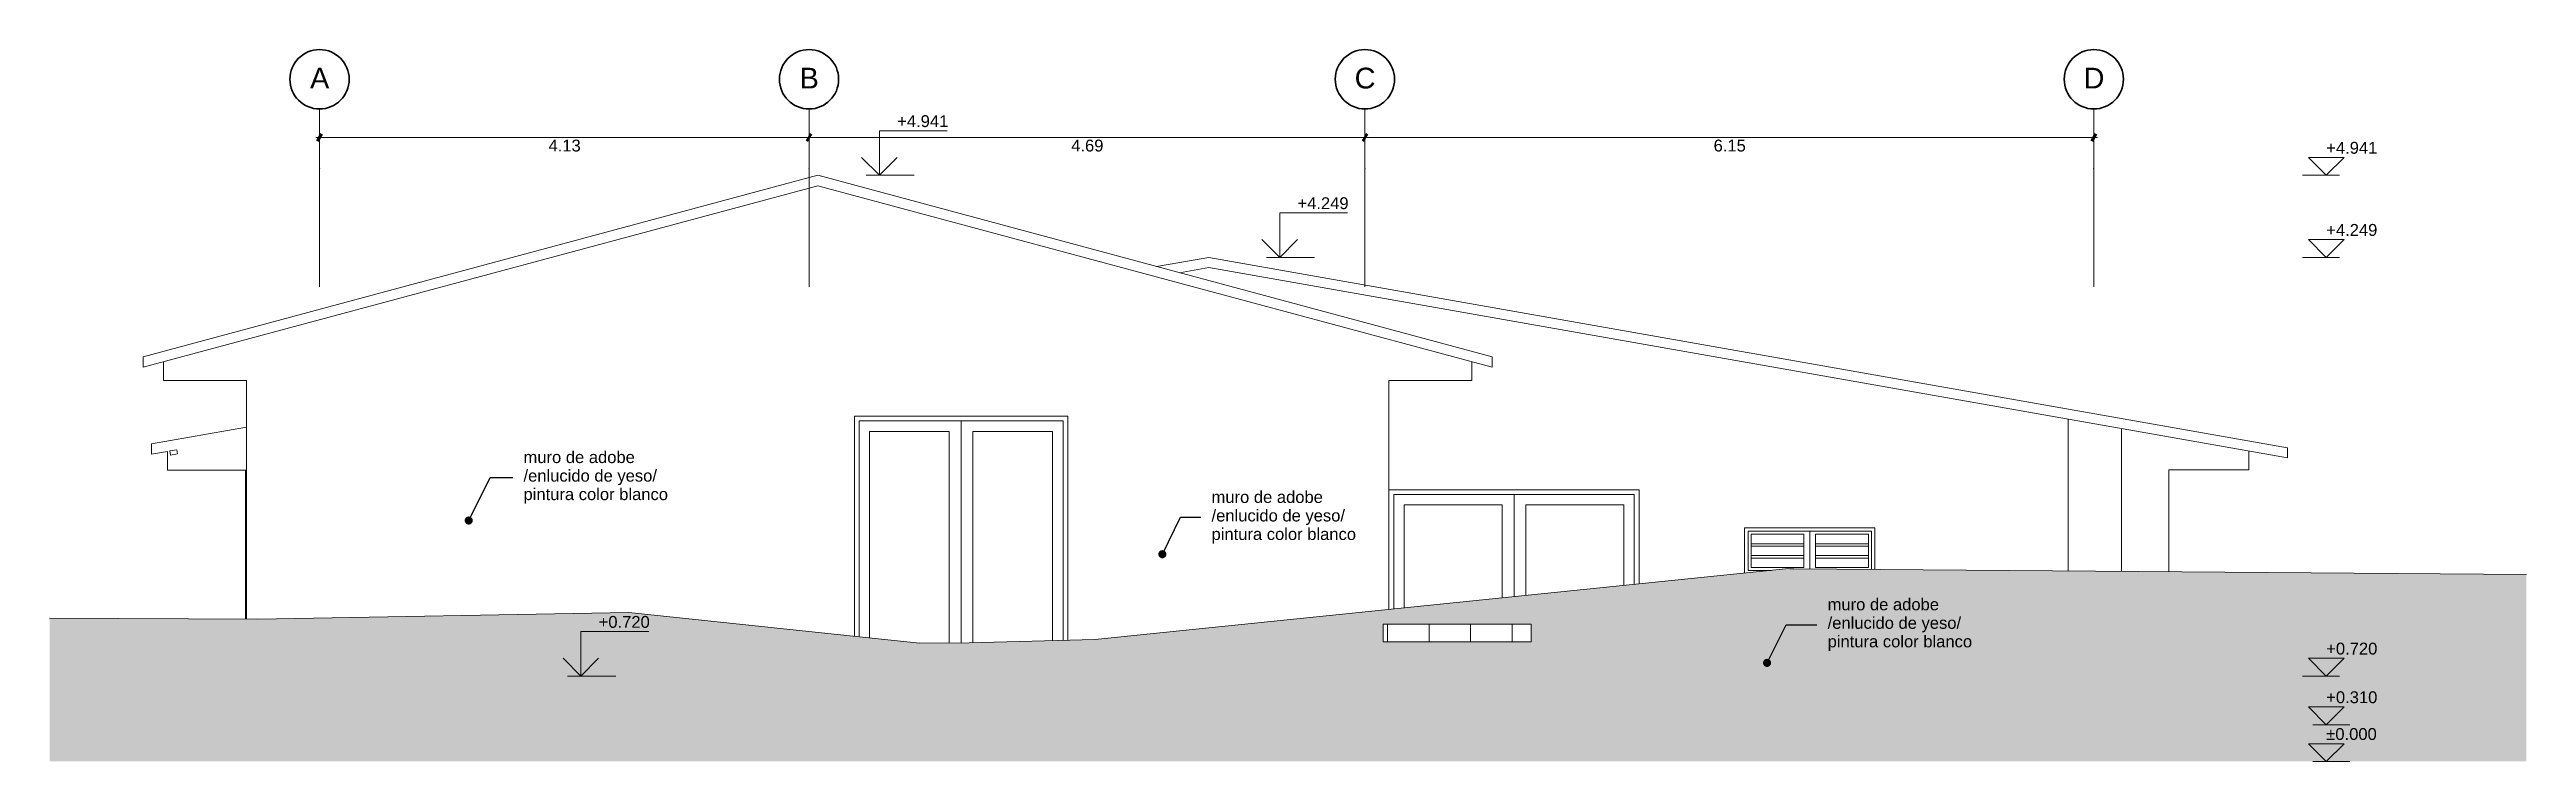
# Model space of a CAD drawing. Header units: metres. Extents: x 48 to 635, y -15 to 39.
# Drawn here: x 543 to 563.9, y -14.62 to -8.62 of the extents above; entities that cross this region are included whole.
import ezdxf

# ---------------------------------------------------------------- set-up
doc = ezdxf.new("R2010")
doc.units = ezdxf.units.M
doc.header["$MEASUREMENT"] = 0
doc.linetypes.add('Wipeout_Contour', pattern=[1, 0, -1])
for name, color, linetype in [('Annotation - Label', 7, 'Continuous'), ('Dimensioning - General', 7, 'Continuous'), ('Interior - Furniture', 7, 'Continuous'), ('Interior - Stair & Railing', 7, 'Continuous'), ('Shell - Roof', 7, 'Continuous'), ('Site & Landscape - Terrain', 7, 'Continuous'), ('Structural - Bearing', 7, 'Continuous'), ('Structural - Grid', 7, 'Continuous'), ('TOPO', 7, 'Continuous')]:
    doc.layers.add(name, color=color, linetype=linetype)
doc.styles.add('GENERATED_STYLE_1', font='')
doc.styles.get('GENERATED_STYLE_1').set_extended_font_data('Arial')
doc.dimstyles.new('GENERATED_STYLE__6', dxfattribs={"dimtxt": 0.18, "dimasz": 0.1368, "dimexe": 0.18, "dimexo": 0.0625, "dimgap": 0.09, "dimtad": 0, "dimtih": 1, "dimtoh": 1, "dimdec": 4, "dimzin": 0, "dimdsep": 46, "dimcen": 0.09, "dimadec": 0, "dimazin": 0, "dimtfac": 1, "dimtdec": 4, "dimtmove": 0, "dimatfit": 3, "dimldrblk": 'ARROWHEAD_11', "dimfxl": 1, "dimtolj": 1, "dimtzin": 0, "dimarcsym": 0})
doc.dimstyles.new('GENERATED_STYLE__7', dxfattribs={"dimtxt": 0.1, "dimasz": 0.0475, "dimexe": 0.18, "dimexo": 0.0625, "dimgap": 0.09, "dimtad": 3, "dimtih": 1, "dimtoh": 1, "dimzin": 0, "dimdsep": 46, "dimtxsty": 'GENERATED_STYLE_1', "dimblk": 'ARROWHEAD_2', "dimblk1": 'ARROWHEAD_2', "dimblk2": 'ARROWHEAD_2', "dimcen": 0.09, "dimclrd": 256, "dimclre": 256, "dimclrt": 5, "dimazin": 0, "dimtfac": 1, "dimtdec": 4, "dimtmove": 0, "dimatfit": 3, "dimfxl": 1, "dimtolj": 1, "dimtzin": 0, "dimarcsym": 0})

msp = doc.modelspace()

# ---------------------------------------------------------------- texts
at = {"layer": 'Annotation - Label', "color": 5, "linetype": 'Continuous', "lineweight": 25, "char_height": 0.1, "attachment_point": 4, "line_spacing_factor": 0.937018, "style": 'GENERATED_STYLE_1'}
for insert, width in [((546.998, -12.227), 1.44047), ((552.803, -12.563), 1.25422), ((558.001, -13.468), 1.48804)]:
    msp.add_mtext('\\A1;{\\pql;\\fArial|b0|i0|c0|p34;muro de adobe /enlucido de yeso/ pintura color blanco}', dxfattribs=dict(at, insert=insert, width=width))
at = {"layer": 'Dimensioning - General', "color": 5, "lineweight": 25, "char_height": 0.1, "attachment_point": 7, "style": 'GENERATED_STYLE_1'}
for s, insert in [('\\A1;{\\pql;\\fArial|b0|i0|c0|p34;+4.941}', (550.151, -9.275)), ('\\A1;{\\pql;\\fArial|b0|i0|c0|p34;+4.941}', (562.208, -9.5)), ('\\A1;{\\pql;\\fArial|b0|i0|c0|p34;+4.249}', (553.528, -9.967)), ('\\A1;{\\pql;\\fArial|b0|i0|c0|p34;+4.249}', (562.208, -10.192)), ('\\A1;{\\pql;\\fArial|b0|i0|c0|p34;+0.720}', (547.632, -13.496)), ('\\A1;{\\pql;\\fArial|b0|i0|c0|p34;+0.720}', (562.208, -13.721)), ('\\A1;{\\pql;\\fArial|b0|i0|c0|p34;+0.310}', (562.208, -14.131)), ('\\A1;{\\pql;\\fArial|b0|i0|c0|p34;±0.000}', (562.208, -14.441))]:
    msp.add_mtext(s, dxfattribs=dict(at, insert=insert))
at = {"layer": 'Structural - Grid', "color": 7, "lineweight": 13, "char_height": 0.175, "attachment_point": 4, "style": 'GENERATED_STYLE_1'}
for s, insert in [('\\A1;{\\pql;\\pt0;\\fArial|b0|i0|c0|p34;A}', (545.197, -8.861)), ('\\A1;{\\pql;\\pt0;\\fArial|b0|i0|c0|p34;B}', (549.327, -8.861)), ('\\A1;{\\pql;\\pt0;\\fArial|b0|i0|c0|p34;C}', (554.01, -8.862)), ('\\A1;{\\pql;\\pt0;\\fArial|b0|i0|c0|p34;D}', (560.16, -8.861))]:
    msp.add_mtext(s, dxfattribs=dict(at, insert=insert))

# ---------------------------------------------------------------- blocks, each defined once
blk = doc.blocks.new('*D140', base_point=(619.039, -14.621))
at = {"layer": 'Dimensioning - General', "color": 151, "linetype": 'Continuous', "lineweight": 20, "true_color": 0x80c2ff}
for p, q in [((545.246, -9.361), (545.277, -9.361)), ((545.277, -9.408), (545.277, -9.314)), ((545.277, -9.361), (549.407, -9.361)), ((549.407, -9.408), (549.407, -9.314))]:
    blk.add_line(p, q, dxfattribs=at)
at = {"layer": 'Dimensioning - General', "color": 7, "linetype": 'Continuous', "lineweight": 60}
for p, q in [((545.295, -9.33), (545.259, -9.392)), ((549.425, -9.33), (549.389, -9.392))]:
    blk.add_line(p, q, dxfattribs=at)
at = {"layer": 'Dimensioning - General', "color": 5, "lineweight": 25, "insert": (547.209, -9.481), "char_height": 0.1, "attachment_point": 7, "style": 'GENERATED_STYLE_1'}
blk.add_mtext('\\A1;{\\pql;\\fArial|b0|i0|c0|p34;4.13}', dxfattribs=at)
blk = doc.blocks.new('ARROWHEAD_2')
at = {"color": 0, "linetype": 'Continuous', "lineweight": 0}
for p, q in [((0, 0), (-1, 0)), ((-0.38, -0.66), (0.38, 0.66))]:
    blk.add_line(p, q, dxfattribs=at)
blk = doc.blocks.new('*D141', base_point=(619.039, -14.621))
at = {"layer": 'Dimensioning - General', "color": 7, "linetype": 'Continuous', "lineweight": 60}
for p, q in [((549.425, -9.33), (549.389, -9.392)), ((554.115, -9.33), (554.079, -9.392))]:
    blk.add_line(p, q, dxfattribs=at)
at = {"layer": 'Dimensioning - General', "color": 151, "linetype": 'Continuous', "lineweight": 20, "true_color": 0x80c2ff}
for p, q in [((549.407, -9.408), (549.407, -9.314)), ((549.407, -9.361), (554.097, -9.361)), ((554.097, -9.408), (554.097, -9.314))]:
    blk.add_line(p, q, dxfattribs=at)
at = {"layer": 'Dimensioning - General', "color": 5, "lineweight": 25, "insert": (551.619, -9.481), "char_height": 0.1, "attachment_point": 7, "style": 'GENERATED_STYLE_1'}
blk.add_mtext('\\A1;{\\pql;\\fArial|b0|i0|c0|p34;4.69}', dxfattribs=at)
blk = doc.blocks.new('*D142', base_point=(619.039, -14.621))
at = {"layer": 'Dimensioning - General', "color": 7, "linetype": 'Continuous', "lineweight": 60}
for p, q in [((554.115, -9.33), (554.079, -9.392)), ((560.229, -9.392), (560.265, -9.33))]:
    blk.add_line(p, q, dxfattribs=at)
at = {"layer": 'Dimensioning - General', "color": 151, "linetype": 'Continuous', "lineweight": 20, "true_color": 0x80c2ff}
for p, q in [((554.097, -9.408), (554.097, -9.314)), ((554.097, -9.361), (560.247, -9.361)), ((560.247, -9.408), (560.247, -9.314)), ((560.247, -9.361), (560.277, -9.361))]:
    blk.add_line(p, q, dxfattribs=at)
at = {"layer": 'Dimensioning - General', "color": 5, "lineweight": 25, "insert": (557.039, -9.481), "char_height": 0.1, "attachment_point": 7, "style": 'GENERATED_STYLE_1'}
blk.add_mtext('\\A1;{\\pql;\\fArial|b0|i0|c0|p34;6.15}', dxfattribs=at)
blk = doc.blocks.new('ARROWHEAD_11')
at = {"color": 0, "linetype": 'Continuous', "lineweight": 0}
blk.add_line((0, 0), (-1, 0), dxfattribs=at)
at = {"color": 0, "linetype": 'Continuous', "lineweight": 0, "const_width": 0.25, "flags": 128}
blk.add_lwpolyline([(-0.125, 0, 1), (0.125, 0, 1)], format="xyb", close=True, dxfattribs=at)

# ---------------------------------------------------------------- dimensions: what is measured, and where the dimension line sits
at = {"layer": 'Dimensioning - General', "color": 151, "linetype": 'Continuous', "lineweight": 20, "true_color": 0x80c2ff}
for base, p1, p2, picture, middle in [((549.407, -9.361), (545.277, -9.361), (549.407, -9.361), '*D140', (547.339, -9.431)), ((554.097, -9.361), (549.407, -9.361), (554.097, -9.361), '*D141', (551.749, -9.431)), ((560.247, -9.361), (554.097, -9.361), (560.247, -9.361), '*D142', (557.169, -9.431))]:
    dim = msp.add_linear_dim(base=base, p1=p1, p2=p2, dimstyle='GENERATED_STYLE__7', dxfattribs=at)
    dim.commit()
    dim.dimension.update_dxf_attribs({"geometry": picture, "text_midpoint": middle, "dimtype": 160})

# ---------------------------------------------------------------- hatches: boundary and pattern name
at = {"layer": 'TOPO', "linetype": 'Continuous', "lineweight": 0, "true_color": 0x353329}
msp.add_hatch(color=250, dxfattribs=at).paths.add_polyline_path([(542.999, -14.621), (563.897, -14.621), (563.897, -13.045), (557.715, -12.996), (557.694, -12.996), (557.682, -12.996), (557.675, -12.995), (551.817, -13.593), (550.759, -13.621), (550.339, -13.624), (547.888, -13.366), (544.756, -13.421), (542.999, -13.412)])

# ---------------------------------------------------------------- linework, layer by layer
at = {"layer": 'Dimensioning - General', "color": 7, "linetype": 'Continuous', "lineweight": 13}
for p, q in [((550.001, -9.68), (550.001, -9.305)), ((550.001, -9.305), (550.573, -9.305)), ((550.001, -9.68), (549.851, -9.53)), ((550.151, -9.53), (550.001, -9.68)), ((562.208, -9.68), (562.058, -9.53)), ((562.058, -9.53), (562.358, -9.53)), ((562.358, -9.53), (562.208, -9.68)), ((553.378, -10.372), (553.378, -9.997)), ((553.378, -9.997), (553.951, -9.997)), ((553.378, -10.372), (553.228, -10.222)), ((553.528, -10.222), (553.378, -10.372)), ((562.208, -10.372), (562.058, -10.222)), ((562.058, -10.222), (562.358, -10.222)), ((562.358, -10.222), (562.208, -10.372)), ((547.482, -13.901), (547.482, -13.526)), ((547.482, -13.526), (548.055, -13.526)), ((547.482, -13.901), (547.332, -13.751)), ((547.632, -13.751), (547.482, -13.901)), ((562.208, -13.901), (562.058, -13.751)), ((562.058, -13.751), (562.358, -13.751)), ((562.358, -13.751), (562.208, -13.901)), ((562.208, -14.311), (562.058, -14.161)), ((562.058, -14.161), (562.358, -14.161)), ((562.358, -14.161), (562.208, -14.311)), ((562.208, -14.621), (562.058, -14.471)), ((562.058, -14.471), (562.358, -14.471)), ((562.358, -14.471), (562.208, -14.621))]:
    msp.add_line(p, q, dxfattribs=at)
at = {"layer": 'Dimensioning - General', "color": 151, "linetype": 'Continuous', "lineweight": 20, "true_color": 0x80c2ff}
for p, q in [((550.001, -9.68), (549.889, -9.68)), ((550.001, -9.68), (550.295, -9.68)), ((562.208, -9.68), (562.008, -9.68)), ((562.208, -9.68), (562.321, -9.68)), ((553.378, -10.372), (553.266, -10.372)), ((553.378, -10.372), (553.672, -10.372)), ((562.208, -10.372), (562.008, -10.372)), ((562.208, -10.372), (562.321, -10.372)), ((547.482, -13.901), (547.37, -13.901)), ((547.482, -13.901), (547.776, -13.901)), ((562.208, -13.901), (562.008, -13.901)), ((562.208, -13.901), (562.321, -13.901)), ((562.208, -14.311), (562.096, -14.311)), ((562.208, -14.311), (562.408, -14.311)), ((562.208, -14.621), (562.096, -14.621)), ((562.208, -14.621), (562.408, -14.621))]:
    msp.add_line(p, q, dxfattribs=at)
at = {"layer": 'Interior - Furniture', "color": 104, "linetype": 'Continuous', "lineweight": 13, "true_color": 0x029e21}
for p, q in [((544.014, -12.004), (544.073, -11.994)), ((544.02, -12.038), (544.014, -12.004)), ((544.02, -12.038), (544.079, -12.028)), ((544.079, -12.028), (544.073, -11.994))]:
    msp.add_line(p, q, dxfattribs=at)
at = {"layer": 'Shell - Roof', "color": 23, "linetype": 'Continuous', "lineweight": 13, "true_color": 0xbf8080}
for p, q in [((543.79, -11.21), (549.48, -9.68)), ((549.48, -9.768), (543.79, -11.298)), ((549.48, -9.68), (555.17, -11.21)), ((555.17, -11.298), (549.48, -9.768)), ((552.34, -10.449), (552.78, -10.372)), ((552.78, -10.372), (561.88, -11.977)), ((552.78, -10.458), (552.533, -10.501)), ((561.88, -12.063), (552.78, -10.458)), ((543.79, -11.21), (543.79, -11.298)), ((555.17, -11.21), (555.17, -11.298)), ((543.86, -11.945), (544.66, -11.804)), ((543.86, -11.945), (543.86, -12.031)), ((543.995, -12.007), (543.86, -12.031)), ((561.88, -11.977), (561.88, -12.063))]:
    msp.add_line(p, q, dxfattribs=at)
at = {"layer": 'Site & Landscape - Terrain', "color": 7, "linetype": 'Continuous', "lineweight": 13}
for p, q in [((543.961, -11.252), (543.961, -11.411)), ((555, -11.252), (555, -11.411)), ((543.961, -11.411), (544.66, -11.411)), ((554.3, -11.411), (555, -11.411)), ((543.995, -12.007), (543.995, -12.166)), ((561.555, -12.006), (561.555, -12.164)), ((543.995, -12.166), (544.66, -12.166)), ((560.88, -12.164), (561.555, -12.164))]:
    msp.add_line(p, q, dxfattribs=at)
at = {"layer": 'Structural - Bearing', "color": 251, "linetype": 'Continuous', "lineweight": 20, "true_color": 0x6a6a6a}
for p, q in [((544.66, -11.411), (544.66, -13.421)), ((554.3, -13.339), (554.3, -11.411)), ((549.79, -13.567), (549.79, -11.711)), ((549.79, -11.711), (551.59, -11.711)), ((551.59, -11.711), (551.59, -13.599)), ((560.03, -11.737), (560.03, -13.014)), ((560.48, -13.018), (560.48, -11.816)), ((544.652, -13.421), (544.652, -12.166)), ((560.88, -12.164), (560.88, -13.021)), ((554.3, -12.331), (556.41, -12.331)), ((556.41, -12.331), (556.41, -13.124)), ((557.3, -13.034), (557.3, -12.651)), ((557.3, -12.651), (558.4, -12.651)), ((558.4, -12.651), (558.4, -13.001))]:
    msp.add_line(p, q, dxfattribs=at)
at = {"layer": 'Structural - Bearing', "color": 30, "linetype": 'Continuous', "lineweight": 18, "true_color": 0xff6600}
for p, q in [((549.83, -13.571), (549.83, -11.751)), ((549.83, -11.751), (551.55, -11.751)), ((549.918, -13.58), (549.918, -11.839)), ((549.918, -11.839), (550.59, -11.839)), ((550.59, -11.839), (550.59, -13.622)), ((550.69, -11.751), (550.69, -13.622)), ((550.79, -11.839), (550.79, -13.62)), ((551.462, -11.839), (550.79, -11.839)), ((551.462, -13.602), (551.462, -11.839)), ((551.55, -11.751), (551.55, -13.6)), ((554.34, -13.335), (554.34, -12.371)), ((554.34, -12.371), (556.37, -12.371)), ((554.428, -13.326), (554.428, -12.459)), ((554.428, -12.459), (555.255, -12.459)), ((555.255, -12.459), (555.255, -13.242)), ((555.355, -12.371), (555.355, -13.232)), ((555.455, -12.459), (555.455, -13.222)), ((556.282, -12.459), (555.455, -12.459)), ((556.282, -13.137), (556.282, -12.459)), ((556.37, -12.371), (556.37, -13.128)), ((557.33, -12.681), (557.33, -13.011)), ((558.37, -12.681), (557.33, -12.681)), ((557.355, -12.706), (557.355, -12.986)), ((557.8, -12.706), (557.355, -12.706)), ((557.8, -12.986), (557.8, -12.706)), ((557.85, -12.681), (557.85, -12.706)), ((557.85, -12.706), (557.85, -12.986)), ((557.9, -12.706), (557.9, -12.986)), ((558.345, -12.706), (557.9, -12.706)), ((558.345, -12.986), (558.345, -12.706)), ((558.37, -13.001), (558.37, -12.681)), ((557.355, -12.786), (557.8, -12.786)), ((557.8, -12.806), (557.355, -12.806)), ((557.355, -12.886), (557.8, -12.886)), ((557.8, -12.906), (557.355, -12.906)), ((557.9, -12.786), (558.345, -12.786)), ((558.345, -12.806), (557.9, -12.806)), ((557.9, -12.886), (558.345, -12.886)), ((558.345, -12.906), (557.9, -12.906)), ((557.33, -13.011), (557.526, -13.011)), ((557.355, -12.986), (557.8, -12.986)), ((557.85, -12.986), (557.85, -12.997)), ((557.9, -12.986), (558.345, -12.986))]:
    msp.add_line(p, q, dxfattribs=at)
at = {"layer": 'Structural - Grid', "color": 104, "linetype": 'Continuous', "lineweight": 13, "true_color": 0x029e21}
for p, q in [((545.277, -9.621), (545.277, -9.121)), ((549.407, -9.621), (549.407, -9.121)), ((554.097, -9.621), (554.097, -9.121)), ((560.247, -9.621), (560.247, -9.121)), ((545.277, -9.621), (545.277, -10.121)), ((549.407, -9.621), (549.407, -10.121)), ((554.097, -9.621), (554.097, -10.121)), ((560.247, -9.621), (560.247, -10.121)), ((545.277, -10.121), (545.277, -10.621)), ((549.407, -10.121), (549.407, -10.621)), ((554.097, -10.121), (554.097, -10.621)), ((560.247, -10.121), (560.247, -10.621))]:
    msp.add_line(p, q, dxfattribs=at)
at = {"layer": 'Structural - Grid', "color": 7, "linetype": 'Continuous', "lineweight": 35}
for centre in [(545.277, -8.871), (549.407, -8.871), (554.097, -8.871), (560.247, -8.871)]:
    msp.add_circle(centre, 0.25, dxfattribs=at)
at = {"layer": 'Structural - Grid', "color": 104, "linetype": 'Continuous', "lineweight": 13, "true_color": 0x029e21}
for p in [(545.277, -9.621), (545.277, -9.621), (549.407, -9.621), (549.407, -9.621), (554.097, -9.621), (554.097, -9.621), (560.247, -9.621), (560.247, -9.621)]:
    msp.add_point(p, dxfattribs=at)
at = {"layer": 'TOPO', "color": 55, "linetype": 'Continuous', "lineweight": 13, "true_color": 0xa2a233, "flags": 128}
msp.add_lwpolyline([(542.999, -13.412), (544.756, -13.421), (547.888, -13.366), (550.339, -13.624), (550.759, -13.621), (551.817, -13.593), (557.675, -12.995), (557.682, -12.996), (557.694, -12.996), (557.715, -12.996), (563.897, -13.045)], dxfattribs=at)

msp.set_redraw_order([(e.dxf.handle, doc.entitydb.next_handle()) for e in msp.query("TEXT MTEXT ATTDEF DIMENSION ARC_DIMENSION")])  # texts and dimensions are drawn at this point

# ---------------------------------------------------------------- leaders
at = {"layer": 'Annotation - Label', "color": 151, "linetype": 'Continuous', "lineweight": 20, "true_color": 0x80c2ff, "annotation_type": 0, "has_hookline": 1, "hookline_direction": 0, "text_width": 1.204}
for points in [[(546.536, -12.59), (546.716, -12.227), (546.908, -12.227)], [(552.388, -12.874), (552.542, -12.563), (552.713, -12.563)], [(557.49, -13.79), (557.65, -13.468), (557.911, -13.468)]]:
    msp.add_leader(points, dimstyle='GENERATED_STYLE__6', dxfattribs=at)

# ---------------------------------------------------------------- next in the draw order: wipeouts: each hides what was drawn before it
at = {"color": 254, "linetype": 'Wipeout_Contour', "lineweight": 0, "ltscale": 2220.1627}
msp.add_wipeout([(554.25, -13.464), (554.25, -13.614), (555.5, -13.614), (555.5, -13.464)], dxfattribs=at).dxf.layer = 'Interior - Stair & Railing'

# ---------------------------------------------------------------- next in the draw order: hatches: boundary and pattern name
at = {"layer": 'Interior - Stair & Railing', "linetype": 'Continuous', "lineweight": 0, "true_color": 0x000000}
h = msp.add_hatch(dxfattribs=at)
h.set_pattern_fill('Grid_20x35_0005', color=18, style=0, pattern_type=2)
h.set_pattern_definition([(90, (619.03877, -14.62055), (-0.35, 0), []), (180, (619.03877, -14.62055), (0, 0.2), [])])
h.paths.add_polyline_path([(554.25, -13.464), (554.25, -13.614), (555.5, -13.614), (555.5, -13.464)])

# ---------------------------------------------------------------- next in the draw order: linework, layer by layer
at = {"layer": 'Interior - Stair & Railing', "color": 171, "linetype": 'Continuous', "lineweight": 13}
for p, q in [((554.25, -13.464), (554.25, -13.614)), ((555.5, -13.464), (554.25, -13.464)), ((555.5, -13.464), (555.5, -13.614)), ((555.5, -13.614), (554.25, -13.614))]:
    msp.add_line(p, q, dxfattribs=at)

doc.saveas('drawing.dxf')
